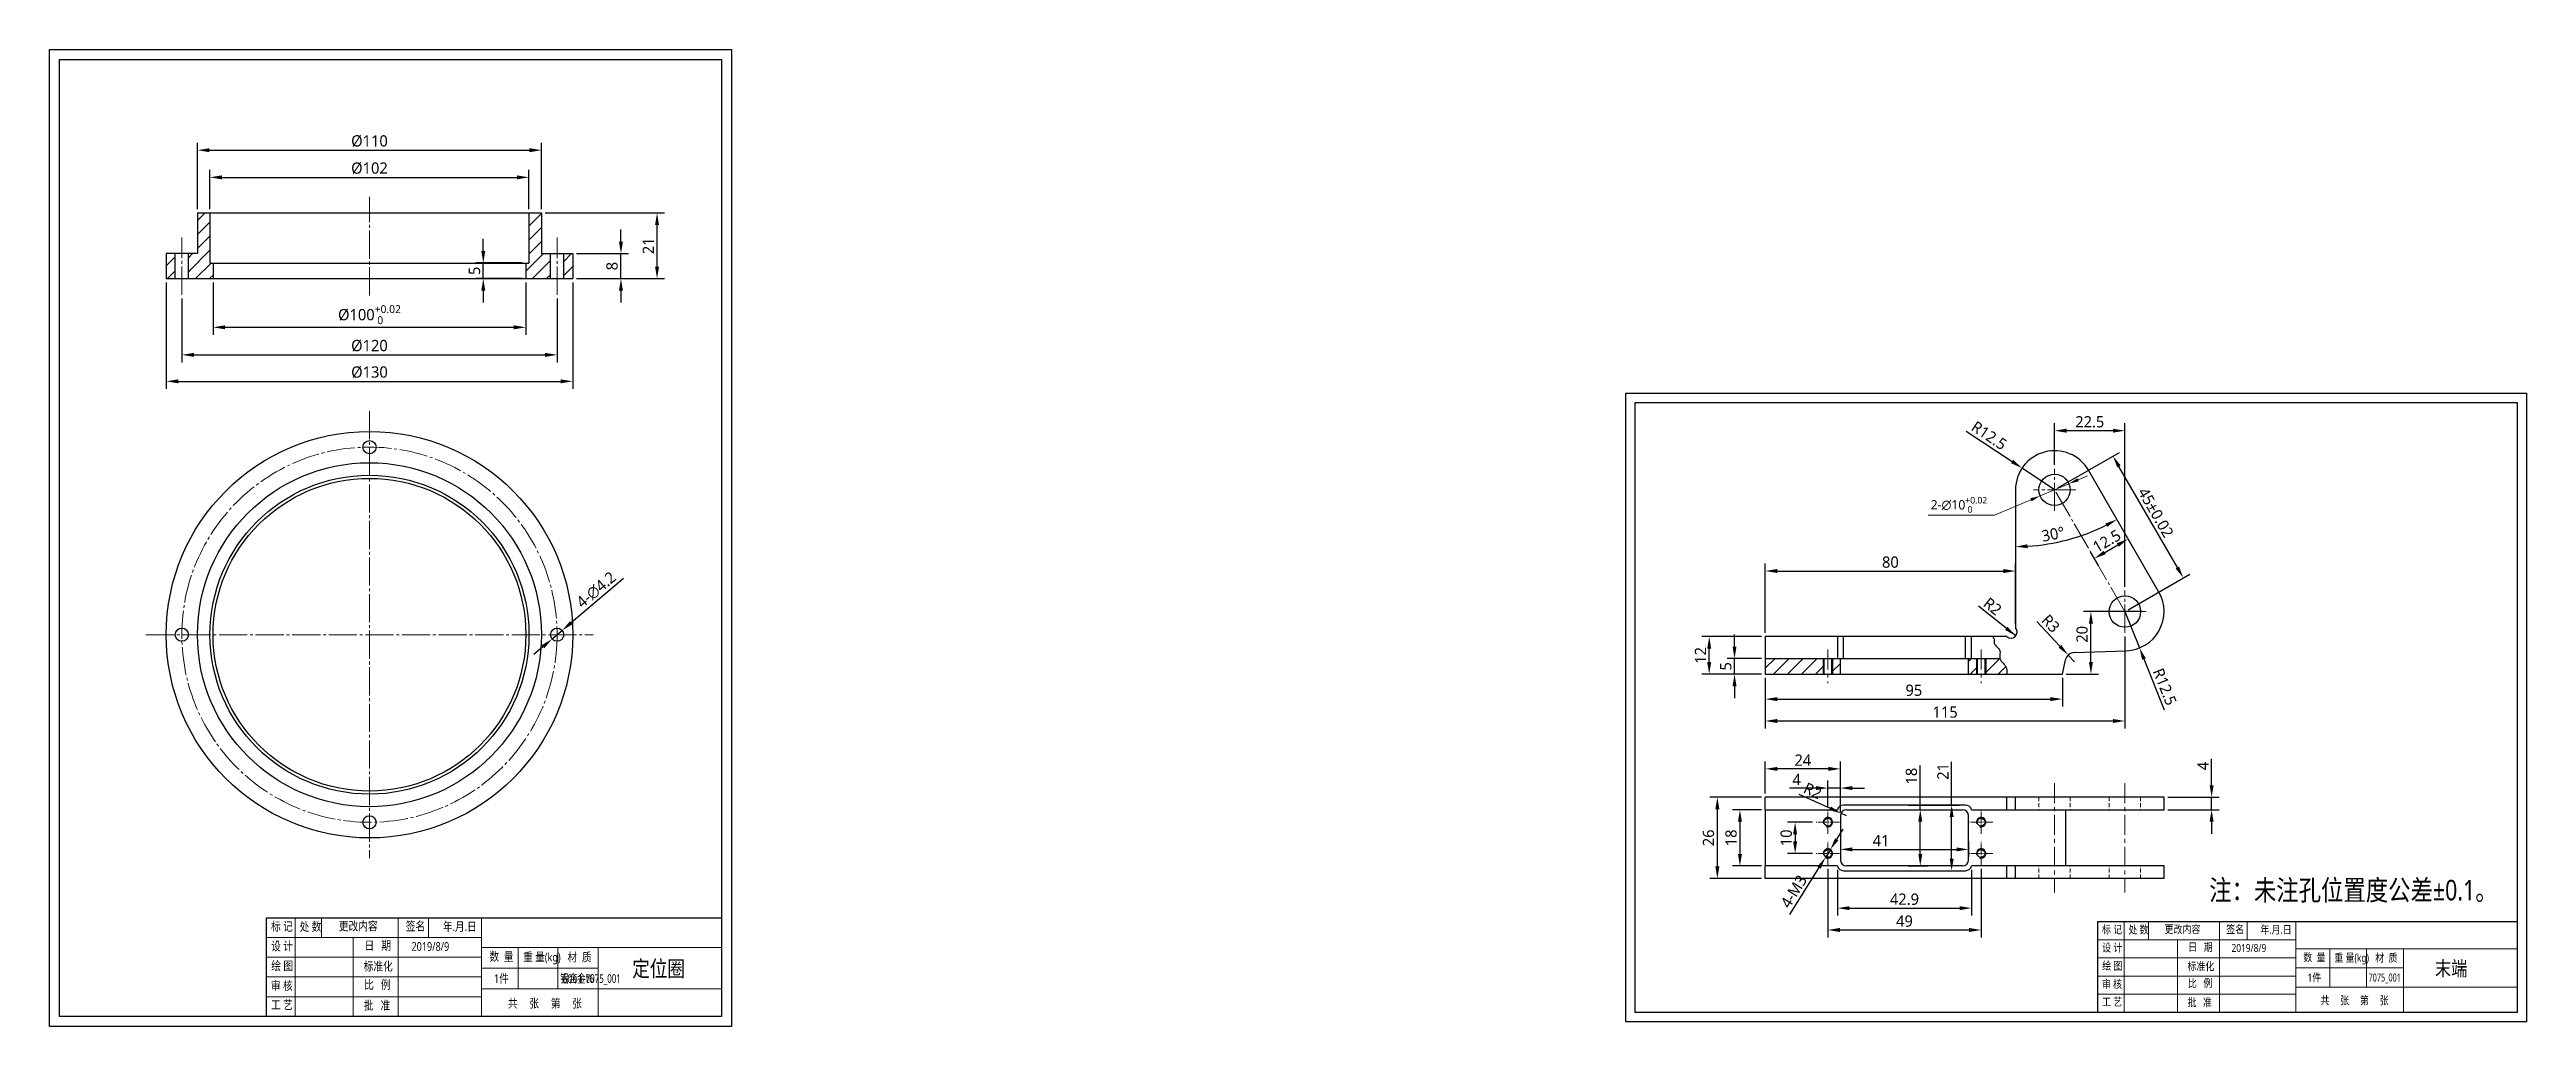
# Model space of a CAD drawing. Header units: millimetres. Extents: x -449 to 2916, y -1257 to 1632.
# Drawn here: x 1785 to 2577, y -1257 to -945 of the extents above; entities that cross this region are included whole.
import ezdxf

# ---------------------------------------------------------------- set-up
doc = ezdxf.new("R2010")
doc.units = ezdxf.units.MM
doc.header["$PDSIZE"] = -1
for name, pattern in [('CENTERX2', [20.32, 12.7, -2.54, 2.54, -2.54]), ('DASHED', [19.05, 12.7, -6.35]), ('EB_DASHDOT', [39, 30, -3, 3, -3])]:
    doc.linetypes.add(name, pattern=pattern)
for name, color, linetype, lineweight in [('1', 5, 'Continuous', 9), ('3中心线层', 1, 'EB_DASHDOT', 0), ('细线层', 252, 'Continuous', 13)]:
    doc.layers.add(name, color=color, linetype=linetype, lineweight=lineweight)
doc.styles.add('wf', font='')
doc.styles.add('黑体', font='', dxfattribs={"width": 0.8})
doc.styles.get('wf').set_extended_font_data('Microsoft YaHei')
doc.styles.get('黑体').set_extended_font_data('Microsoft YaHei')
doc.dimstyles.new('wf1$3', dxfattribs={"dimtxt": 3, "dimasz": 3.2, "dimexe": 2, "dimexo": 1, "dimgap": 0.8, "dimtad": 1, "dimtoh": 1, "dimdec": 1, "dimdsep": 46, "dimtxsty": 'wf', "dimcen": 0, "dimclrd": 6, "dimclre": 6, "dimadec": 0, "dimazin": 0, "dimtm": 1e-09, "dimtfac": 0.7, "dimtdec": 1, "dimtmove": 0, "dimatfit": 3, "dimfxl": 0, "dimtolj": 1, "dimlwd": 13, "dimlwe": 13, "dimarcsym": 0})
doc.dimstyles.new('wf1.2', dxfattribs={"dimscale": 1.2, "dimtxt": 3, "dimasz": 3.2, "dimexe": 2, "dimexo": 1, "dimgap": 0.8, "dimtad": 1, "dimdec": 1, "dimdsep": 46, "dimtxsty": 'wf', "dimcen": 0, "dimclrd": 6, "dimclre": 6, "dimadec": 0, "dimazin": 0, "dimtm": 1e-09, "dimtfac": 0.7, "dimtdec": 1, "dimtmove": 0, "dimatfit": 3, "dimfxl": 0, "dimtolj": 1, "dimarcsym": 0})

msp = doc.modelspace()

# ---------------------------------------------------------------- texts
at = {"linetype": 'ByBlock', "lineweight": 25, "attachment_point": 1, "style": '黑体'}
for s, insert, char_height, width in [('注：未注孔位置度公差%%P0.1。', (2475.974, -1210.422), 6.5555, 107.51211), ('定位圈', (1971.69, -1236.248), 5.1496, 27.67181), ('末端', (2548.164, -1236.372), 4.7458, 25.50234)]:
    msp.add_mtext(s, dxfattribs=dict(at, insert=insert, char_height=char_height, width=width))
at = {"attachment_point": 1, "style": '黑体'}
for s, insert, char_height, width in [('标 记', (1856.178, -1223.94), 2.7727, 73.73857), ('处 数', (1865.323, -1224.005), 2.7727, 73.73857), ('更改内容', (1877.881, -1223.834), 2.7727, 73.73857), ('{\\Q0;签名}', (1899.278, -1223.855), 2.7727, 73.73857), ('{\\Q0;年.月.日}', (1911.123, -1223.99), 2.7727, 73.73857), ('标 记', (2441.707, -1225.029), 2.5553, 67.95747), ('处 数', (2450.135, -1225.089), 2.5553, 67.95747), ('更改内容', (2461.708, -1224.932), 2.5553, 67.95747), ('{\\Q0;签名}', (2481.428, -1224.95), 2.5553, 67.95747), ('{\\Q0;年.月.日}', (2492.344, -1225.075), 2.55532, 67.95747), ('设 计', (1856.221, -1230.233), 2.7727, 73.73857), ('日   期', (1886.072, -1230.042), 2.7727, 73.73857), (' 2019/8/9', (1900.351, -1230.339), 2.7727, 73.73857), ('数  量', (1926.018, -1233.563), 2.7727, 73.73857), ('重 量(kg)', (1936.795, -1233.753), 2.7727, 73.73857), ('材  质', (1950.99, -1233.753), 2.7727, 73.73857), ('设 计', (2441.747, -1230.829), 2.5553, 67.95747), ('日   期', (2469.258, -1230.653), 2.5553, 67.95747), (' 2019/8/9', (2482.417, -1230.927), 2.5553, 67.95747), ('数  量', (2506.072, -1233.898), 2.5553, 67.95747), ('重 量(kg)', (2516.004, -1234.073), 2.5553, 67.95747), ('材  质', (2529.086, -1234.073), 2.5553, 67.95747), ('绘 图', (1856.266, -1236.529), 2.7727, 73.73857), ('审 核', (1856.15, -1242.902), 2.7727, 73.73857), ('{\\Q0;标准化}', (1885.8, -1236.698), 2.7727, 73.73857), ('比   例', (1885.961, -1242.568), 2.7727, 73.73857), ('绘 图', (2441.789, -1236.631), 2.5553, 67.95747), ('审 核', (2441.682, -1242.505), 2.5553, 67.95747), ('{\\Q0;标准化}', (2469.007, -1236.787), 2.5553, 67.95747), ('比   例', (2469.156, -1242.196), 2.5553, 67.95747), ('工 艺', (1856.189, -1249.015), 2.7727, 73.73857), ('批   准', (1885.843, -1249.209), 2.7727, 73.73857), ('共     张     第     张', (1931.947, -1248.537), 2.7727, 73.73857), ('工 艺', (2441.717, -1248.139), 2.5553, 67.95747), ('批   准', (2469.047, -1248.317), 2.5553, 67.95747), ('共     张     第     张', (2511.536, -1247.698), 2.55532, 67.95747)]:
    msp.add_mtext(s, dxfattribs=dict(at, insert=insert, char_height=char_height, width=width))
at = {"linetype": 'ByBlock', "attachment_point": 1, "style": '黑体'}
for s, insert, char_height, width in [('1件', (1927.487, -1240.606), 2.7727, 7.81322), ('6061-t6', (1949.297, -1240.606), 2.7727, 7.81322), ('1件', (2507.426, -1240.389), 2.5553, 7.20067)]:
    msp.add_mtext(s, dxfattribs=dict(at, insert=insert, char_height=char_height, width=width))
at = {"style": '黑体', "width": 0.7}
for tag, p, height in [('铝合金7075_001', (1948.645, -1243.366), 2.773), ('7075_001', (2526.925, -1242.932), 2.555)]:
    msp.add_attdef(tag, p, '', height=height, dxfattribs=at)

# ---------------------------------------------------------------- blocks, each defined once
blk = doc.blocks.new('*D305')
at = {"color": 6, "lineweight": -2}
for p, q in [((1836.67, -995.92), (1836.67, -983.33)), ((1840.51, -985.73), (1934.83, -985.73)), ((1938.67, -995.92), (1938.67, -983.33))]:
    blk.add_line(p, q, dxfattribs=at)
at = {"color": 6}
for points in [[(1840.51, -985.09), (1840.51, -986.37), (1836.67, -985.73)], [(1934.83, -986.37), (1934.83, -985.09), (1938.67, -985.73)]]:
    blk.add_solid(points, dxfattribs=at)
at = {"layer": 'Defpoints', "color": 0}
for p in [(1938.67, -985.73), (1836.67, -997.12), (1938.67, -997.12)]:
    blk.add_point(p, dxfattribs=at)
at = {"color": 0, "insert": (1887.67, -982.84), "char_height": 3.6, "attachment_point": 5, "style": 'wf'}
blk.add_mtext('\\A1;%%C102', dxfattribs=at)
blk = doc.blocks.new('*D306')
at = {"color": 6, "lineweight": -2}
for p, q in [((1837.67, -1019.32), (1837.67, -1036.09)), ((1937.67, -1019.32), (1937.67, -1036.09)), ((1841.51, -1033.69), (1933.83, -1033.69))]:
    blk.add_line(p, q, dxfattribs=at)
at = {"color": 6}
for points in [[(1841.51, -1033.05), (1841.51, -1034.33), (1837.67, -1033.69)], [(1933.83, -1034.33), (1933.83, -1033.05), (1937.67, -1033.69)]]:
    blk.add_solid(points, dxfattribs=at)
at = {"layer": 'Defpoints', "color": 0}
for p in [(1837.67, -1018.12), (1937.67, -1018.12), (1937.67, -1033.69)]:
    blk.add_point(p, dxfattribs=at)
at = {"color": 0, "insert": (1887.67, -1029.64), "char_height": 3.6, "attachment_point": 5, "style": 'wf'}
blk.add_mtext('\\A1;%%C100{\\H0.7x;\\S+0.02^  0;}', dxfattribs=at)
blk = doc.blocks.new('*D307')
at = {"color": 6, "lineweight": -2}
for p, q in [((1822.67, -1019.32), (1822.67, -1053.37)), ((1952.67, -1019.32), (1952.67, -1053.37)), ((1826.51, -1050.97), (1948.83, -1050.97))]:
    blk.add_line(p, q, dxfattribs=at)
at = {"color": 6}
for points in [[(1826.51, -1050.33), (1826.51, -1051.61), (1822.67, -1050.97)], [(1948.83, -1051.61), (1948.83, -1050.33), (1952.67, -1050.97)]]:
    blk.add_solid(points, dxfattribs=at)
at = {"layer": 'Defpoints', "color": 0}
for p in [(1822.67, -1018.12), (1952.67, -1018.12), (1952.67, -1050.97)]:
    blk.add_point(p, dxfattribs=at)
at = {"color": 0, "insert": (1887.67, -1048.07), "char_height": 3.6, "attachment_point": 5, "style": 'wf'}
blk.add_mtext('\\A1;%%C130', dxfattribs=at)
blk = doc.blocks.new('*D308')
at = {"color": 6, "lineweight": -2}
for p, q in [((1832.67, -995.92), (1832.67, -974.64)), ((1836.51, -977.04), (1938.83, -977.04)), ((1942.67, -995.92), (1942.67, -974.64))]:
    blk.add_line(p, q, dxfattribs=at)
at = {"color": 6}
for points in [[(1836.51, -976.4), (1836.51, -977.68), (1832.67, -977.04)], [(1938.83, -977.68), (1938.83, -976.4), (1942.67, -977.04)]]:
    blk.add_solid(points, dxfattribs=at)
at = {"layer": 'Defpoints', "color": 0}
for p in [(1942.67, -977.04), (1832.67, -997.12), (1942.67, -997.12)]:
    blk.add_point(p, dxfattribs=at)
at = {"color": 0, "insert": (1887.67, -974.14), "char_height": 3.6, "attachment_point": 5, "style": 'wf'}
blk.add_mtext('\\A1;%%C110', dxfattribs=at)
blk = doc.blocks.new('*D309')
at = {"color": 6, "lineweight": -2}
for p, q in [((1968.08, -1006.28), (1968.08, -1002.44)), ((1953.87, -1010.12), (1970.48, -1010.12)), ((1968.08, -1018.12), (1968.08, -1010.12)), ((1953.87, -1018.12), (1970.48, -1018.12)), ((1968.08, -1021.96), (1968.08, -1025.8))]:
    blk.add_line(p, q, dxfattribs=at)
at = {"color": 6}
for points in [[(1967.44, -1006.28), (1968.72, -1006.28), (1968.08, -1010.12)], [(1968.72, -1021.96), (1967.44, -1021.96), (1968.08, -1018.12)]]:
    blk.add_solid(points, dxfattribs=at)
at = {"layer": 'Defpoints', "color": 0}
for p in [(1952.67, -1010.12), (1968.08, -1010.12), (1952.67, -1018.12)]:
    blk.add_point(p, dxfattribs=at)
at = {"color": 0, "insert": (1965.26, -1014.12), "char_height": 3.6, "attachment_point": 5, "rotation": 90, "style": 'wf'}
blk.add_mtext('\\A1;8', dxfattribs=at)
blk = doc.blocks.new('*D310')
at = {"color": 6, "lineweight": -2}
for p, q in [((1943.87, -997.12), (1982.03, -997.12)), ((1979.63, -1014.28), (1979.63, -1000.96)), ((1953.87, -1018.12), (1982.03, -1018.12))]:
    blk.add_line(p, q, dxfattribs=at)
at = {"color": 6}
for points in [[(1980.27, -1000.96), (1978.99, -1000.96), (1979.63, -997.12)], [(1978.99, -1014.28), (1980.27, -1014.28), (1979.63, -1018.12)]]:
    blk.add_solid(points, dxfattribs=at)
at = {"layer": 'Defpoints', "color": 0}
for p in [(1942.67, -997.12), (1979.63, -997.12), (1952.67, -1018.12)]:
    blk.add_point(p, dxfattribs=at)
at = {"color": 0, "insert": (1976.83, -1007.62), "char_height": 3.6, "attachment_point": 5, "rotation": 90, "style": 'wf'}
blk.add_mtext('\\A1;21', dxfattribs=at)
blk = doc.blocks.new('*D311')
at = {"color": 6, "lineweight": -2}
for p, q in [((1827.67, -1024.46), (1827.67, -1044.9)), ((1947.67, -1024.46), (1947.67, -1044.9)), ((1831.51, -1042.5), (1943.83, -1042.5))]:
    blk.add_line(p, q, dxfattribs=at)
at = {"color": 6}
for points in [[(1831.51, -1041.86), (1831.51, -1043.14), (1827.67, -1042.5)], [(1943.83, -1043.14), (1943.83, -1041.86), (1947.67, -1042.5)]]:
    blk.add_solid(points, dxfattribs=at)
at = {"layer": 'Defpoints', "color": 0}
for p in [(1827.67, -1023.26), (1947.67, -1023.26), (1947.67, -1042.5)]:
    blk.add_point(p, dxfattribs=at)
at = {"color": 0, "insert": (1887.67, -1039.6), "char_height": 3.6, "attachment_point": 5, "style": 'wf'}
blk.add_mtext('\\A1;%%C120', dxfattribs=at)
blk = doc.blocks.new('*D315')
at = {"color": 6, "lineweight": -2}
for p, q in [((1924.06, -1009.28), (1924.06, -1005.44)), ((1936.47, -1013.12), (1921.66, -1013.12)), ((1924.06, -1018.12), (1924.06, -1013.12)), ((1936.47, -1018.12), (1921.66, -1018.12)), ((1924.06, -1021.96), (1924.06, -1025.8))]:
    blk.add_line(p, q, dxfattribs=at)
at = {"color": 6}
for points in [[(1923.42, -1009.28), (1924.7, -1009.28), (1924.06, -1013.12)], [(1924.7, -1021.96), (1923.42, -1021.96), (1924.06, -1018.12)]]:
    blk.add_solid(points, dxfattribs=at)
at = {"layer": 'Defpoints', "color": 0}
for p in [(1924.06, -1013.12), (1937.67, -1013.12), (1937.67, -1018.12)]:
    blk.add_point(p, dxfattribs=at)
at = {"color": 0, "insert": (1921.26, -1015.62), "char_height": 3.6, "attachment_point": 5, "rotation": 90, "style": 'wf'}
blk.add_mtext('\\A1;5', dxfattribs=at)
blk = doc.blocks.new('*D316')
at = {"color": 6, "lineweight": -2}
for p, q in [((1968.91, -1114), (1952.2, -1128.17)), ((1946.07, -1133.37), (1949.27, -1130.65)), ((1943.14, -1135.85), (1940.21, -1138.33))]:
    blk.add_line(p, q, dxfattribs=at)
at = {"color": 6}
for points in [[(1951.78, -1127.68), (1952.61, -1128.66), (1949.27, -1130.65)], [(1943.55, -1136.34), (1942.72, -1135.36), (1946.07, -1133.37)]]:
    blk.add_solid(points, dxfattribs=at)
at = {"layer": 'Defpoints', "color": 0}
for p in [(1949.27, -1130.65), (1946.07, -1133.37)]:
    blk.add_point(p, dxfattribs=at)
at = {"color": 0, "insert": (1960.18, -1117.67), "char_height": 3.6, "attachment_point": 5, "rotation": 40.29329, "style": 'wf'}
blk.add_mtext('\\A1;4-∅4.2', dxfattribs=at)
blk = doc.blocks.new('*D470')
at = {"color": 6, "lineweight": -2}
for p, q in [((2332.83, -1183.98), (2316.29, -1183.98)), ((2318.69, -1206.14), (2318.69, -1187.82)), ((2332.83, -1209.98), (2316.29, -1209.98))]:
    blk.add_line(p, q, dxfattribs=at)
at = {"color": 6}
for points in [[(2319.33, -1187.82), (2318.05, -1187.82), (2318.69, -1183.98)], [(2318.05, -1206.14), (2319.33, -1206.14), (2318.69, -1209.98)]]:
    blk.add_solid(points, dxfattribs=at)
at = {"layer": 'Defpoints', "color": 0}
for p in [(2318.69, -1183.98), (2334.03, -1183.98), (2334.03, -1209.98)]:
    blk.add_point(p, dxfattribs=at)
at = {"color": 0, "insert": (2315.87, -1196.98), "char_height": 3.6, "attachment_point": 5, "rotation": 90, "style": 'wf'}
blk.add_mtext('\\A1;26', dxfattribs=at)
blk = doc.blocks.new('*D471')
at = {"color": 6, "lineweight": -2}
for p, q in [((2324.19, -1135.79), (2324.19, -1131.95)), ((2332.83, -1139.63), (2321.79, -1139.63)), ((2324.19, -1144.63), (2324.19, -1139.63)), ((2332.83, -1144.63), (2321.79, -1144.63)), ((2324.19, -1148.47), (2324.19, -1152.31))]:
    blk.add_line(p, q, dxfattribs=at)
at = {"color": 6}
for points in [[(2323.55, -1135.79), (2324.83, -1135.79), (2324.19, -1139.63)], [(2324.83, -1148.47), (2323.55, -1148.47), (2324.19, -1144.63)]]:
    blk.add_solid(points, dxfattribs=at)
at = {"layer": 'Defpoints', "color": 0}
for p in [(2324.19, -1139.63), (2334.03, -1139.63), (2334.03, -1144.63)]:
    blk.add_point(p, dxfattribs=at)
at = {"color": 0, "insert": (2321.4, -1142.13), "char_height": 3.6, "attachment_point": 5, "rotation": 90, "style": 'wf'}
blk.add_mtext('\\A1;5', dxfattribs=at)
blk = doc.blocks.new('*D472')
at = {"color": 6, "lineweight": -2}
for p, q in [((2332.83, -1132.63), (2313.69, -1132.63)), ((2316.09, -1140.79), (2316.09, -1136.47)), ((2332.83, -1144.63), (2313.69, -1144.63))]:
    blk.add_line(p, q, dxfattribs=at)
at = {"color": 6}
for points in [[(2316.73, -1136.47), (2315.45, -1136.47), (2316.09, -1132.63)], [(2315.45, -1140.79), (2316.73, -1140.79), (2316.09, -1144.63)]]:
    blk.add_solid(points, dxfattribs=at)
at = {"layer": 'Defpoints', "color": 0}
for p in [(2316.09, -1132.63), (2334.03, -1132.63), (2334.03, -1144.63)]:
    blk.add_point(p, dxfattribs=at)
at = {"color": 0, "insert": (2313.3, -1138.63), "char_height": 3.6, "attachment_point": 5, "rotation": 90, "style": 'wf'}
blk.add_mtext('\\A1;12', dxfattribs=at)
blk = doc.blocks.new('*D473')
at = {"color": 6, "lineweight": -2}
for p, q in [((2334.03, -1131.43), (2334.03, -1109.24)), ((2337.87, -1111.64), (2410.19, -1111.64)), ((2414.03, -1128.6), (2414.03, -1109.24))]:
    blk.add_line(p, q, dxfattribs=at)
at = {"color": 6}
for points in [[(2337.87, -1111), (2337.87, -1112.28), (2334.03, -1111.64)], [(2410.19, -1112.28), (2410.19, -1111), (2414.03, -1111.64)]]:
    blk.add_solid(points, dxfattribs=at)
at = {"layer": 'Defpoints', "color": 0}
for p in [(2414.03, -1111.64), (2334.03, -1132.63), (2414.03, -1129.8)]:
    blk.add_point(p, dxfattribs=at)
at = {"color": 0, "insert": (2374.03, -1108.82), "char_height": 3.6, "attachment_point": 5, "style": 'wf'}
blk.add_mtext('\\A1;80', dxfattribs=at)
blk = doc.blocks.new('*D474')
at = {"color": 6, "lineweight": -2}
for p, q in [((2349.12, -1191.98), (2341.16, -1191.98)), ((2343.56, -1195.82), (2343.56, -1198.14)), ((2349.12, -1201.98), (2341.16, -1201.98))]:
    blk.add_line(p, q, dxfattribs=at)
at = {"color": 6}
for points in [[(2344.2, -1195.82), (2342.92, -1195.82), (2343.56, -1191.98)], [(2342.92, -1198.14), (2344.2, -1198.14), (2343.56, -1201.98)]]:
    blk.add_solid(points, dxfattribs=at)
at = {"layer": 'Defpoints', "color": 0}
for p in [(2350.32, -1191.98), (2343.56, -1201.98), (2350.32, -1201.98)]:
    blk.add_point(p, dxfattribs=at)
at = {"color": 0, "insert": (2340.73, -1196.98), "char_height": 3.6, "attachment_point": 5, "rotation": 90, "style": 'wf'}
blk.add_mtext('\\A1;10', dxfattribs=at)
blk = doc.blocks.new('*D475')
at = {"color": 6, "lineweight": -2}
for p, q in [((2354.03, -1206.9), (2354.03, -1228.85)), ((2403.03, -1206.9), (2403.03, -1228.85)), ((2357.87, -1226.45), (2399.19, -1226.45))]:
    blk.add_line(p, q, dxfattribs=at)
at = {"color": 6}
for points in [[(2357.87, -1225.81), (2357.87, -1227.09), (2354.03, -1226.45)], [(2399.19, -1227.09), (2399.19, -1225.81), (2403.03, -1226.45)]]:
    blk.add_solid(points, dxfattribs=at)
at = {"layer": 'Defpoints', "color": 0}
for p in [(2354.03, -1205.7), (2403.03, -1205.7), (2403.03, -1226.45)]:
    blk.add_point(p, dxfattribs=at)
at = {"color": 0, "insert": (2378.53, -1223.63), "char_height": 3.6, "attachment_point": 5, "style": 'wf'}
blk.add_mtext('\\A1;49', dxfattribs=at)
blk = doc.blocks.new('*D476')
at = {"color": 6, "lineweight": -2}
for p, q in [((2358.03, -1198.18), (2358.03, -1203.08)), ((2361.87, -1200.68), (2395.19, -1200.68)), ((2399.03, -1198.18), (2399.03, -1203.08))]:
    blk.add_line(p, q, dxfattribs=at)
at = {"color": 6}
for points in [[(2361.87, -1200.04), (2361.87, -1201.32), (2358.03, -1200.68)], [(2395.19, -1201.32), (2395.19, -1200.04), (2399.03, -1200.68)]]:
    blk.add_solid(points, dxfattribs=at)
at = {"layer": 'Defpoints', "color": 0}
for p in [(2358.03, -1196.98), (2399.03, -1196.98), (2399.03, -1200.68)]:
    blk.add_point(p, dxfattribs=at)
at = {"color": 0, "insert": (2371.02, -1197.88), "char_height": 3.6, "attachment_point": 5, "style": 'wf'}
blk.add_mtext('\\A1;41', dxfattribs=at)
blk = doc.blocks.new('*D477')
at = {"color": 6, "lineweight": -2}
for p, q in [((2383.59, -1187.98), (2383.59, -1173.84)), ((2379.73, -1187.98), (2385.99, -1187.98)), ((2383.59, -1202.14), (2383.59, -1191.82)), ((2379.73, -1205.98), (2385.99, -1205.98))]:
    blk.add_line(p, q, dxfattribs=at)
at = {"color": 6}
for points in [[(2384.23, -1191.82), (2382.95, -1191.82), (2383.59, -1187.98)], [(2382.95, -1202.14), (2384.23, -1202.14), (2383.59, -1205.98)]]:
    blk.add_solid(points, dxfattribs=at)
at = {"layer": 'Defpoints', "color": 0}
for p in [(2378.53, -1187.98), (2383.59, -1187.98), (2378.53, -1205.98)]:
    blk.add_point(p, dxfattribs=at)
at = {"color": 0, "insert": (2380.76, -1177.23), "char_height": 3.6, "attachment_point": 5, "rotation": 90, "style": 'wf'}
blk.add_mtext('\\A1;18', dxfattribs=at)
blk = doc.blocks.new('*D478')
at = {"color": 6, "lineweight": -2}
for p, q in [((2393.62, -1186.48), (2393.62, -1172.63)), ((2379.73, -1186.48), (2396.02, -1186.48)), ((2393.62, -1203.64), (2393.62, -1190.32)), ((2379.73, -1207.48), (2396.02, -1207.48))]:
    blk.add_line(p, q, dxfattribs=at)
at = {"color": 6}
for points in [[(2394.26, -1190.32), (2392.98, -1190.32), (2393.62, -1186.48)], [(2392.98, -1203.64), (2394.26, -1203.64), (2393.62, -1207.48)]]:
    blk.add_solid(points, dxfattribs=at)
at = {"layer": 'Defpoints', "color": 0}
for p in [(2378.53, -1186.48), (2393.62, -1186.48), (2378.53, -1207.48)]:
    blk.add_point(p, dxfattribs=at)
at = {"color": 0, "insert": (2390.82, -1175.73), "char_height": 3.6, "attachment_point": 5, "rotation": 90, "style": 'wf'}
blk.add_mtext('\\A1;21', dxfattribs=at)
blk = doc.blocks.new('*D479')
at = {"color": 6, "lineweight": -2}
for p, q in [((2357.1, -1207.18), (2357.1, -1221.86)), ((2399.97, -1207.18), (2399.97, -1221.86)), ((2360.94, -1219.46), (2396.13, -1219.46))]:
    blk.add_line(p, q, dxfattribs=at)
at = {"color": 6}
for points in [[(2360.94, -1218.82), (2360.94, -1220.1), (2357.1, -1219.46)], [(2396.13, -1220.1), (2396.13, -1218.82), (2399.97, -1219.46)]]:
    blk.add_solid(points, dxfattribs=at)
at = {"layer": 'Defpoints', "color": 0}
for p in [(2357.1, -1205.98), (2399.97, -1205.98), (2399.97, -1219.46)]:
    blk.add_point(p, dxfattribs=at)
at = {"color": 0, "insert": (2378.53, -1216.63), "char_height": 3.6, "attachment_point": 5, "style": 'wf'}
blk.add_mtext('\\A1;42.9', dxfattribs=at)
blk = doc.blocks.new('*D480')
at = {"color": 6, "lineweight": -2}
for p, q in [((2332.83, -1187.98), (2323.51, -1187.98)), ((2325.91, -1191.82), (2325.91, -1202.14)), ((2332.83, -1205.98), (2323.51, -1205.98))]:
    blk.add_line(p, q, dxfattribs=at)
at = {"color": 6}
for points in [[(2326.55, -1191.82), (2325.27, -1191.82), (2325.91, -1187.98)], [(2325.27, -1202.14), (2326.55, -1202.14), (2325.91, -1205.98)]]:
    blk.add_solid(points, dxfattribs=at)
at = {"layer": 'Defpoints', "color": 0}
for p in [(2334.03, -1187.98), (2325.91, -1205.98), (2334.03, -1205.98)]:
    blk.add_point(p, dxfattribs=at)
at = {"color": 0, "insert": (2323.09, -1196.98), "char_height": 3.6, "attachment_point": 5, "rotation": 90, "style": 'wf'}
blk.add_mtext('\\A1;18', dxfattribs=at)
blk = doc.blocks.new('*D481')
at = {"color": 6, "lineweight": -2}
for p, q in [((2449.03, -1132.58), (2449.03, -1162)), ((2334.03, -1145.83), (2334.03, -1162)), ((2337.87, -1159.6), (2445.19, -1159.6))]:
    blk.add_line(p, q, dxfattribs=at)
at = {"color": 6}
for points in [[(2337.87, -1158.96), (2337.87, -1160.24), (2334.03, -1159.6)], [(2445.19, -1160.24), (2445.19, -1158.96), (2449.03, -1159.6)]]:
    blk.add_solid(points, dxfattribs=at)
at = {"layer": 'Defpoints', "color": 0}
for p in [(2449.03, -1131.38), (2334.03, -1144.63), (2449.03, -1159.6)]:
    blk.add_point(p, dxfattribs=at)
at = {"color": 0, "insert": (2391.53, -1156.77), "char_height": 3.6, "attachment_point": 5, "style": 'wf'}
blk.add_mtext('\\A1;115', dxfattribs=at)
blk = doc.blocks.new('*D482')
at = {"color": 6, "lineweight": -2}
for p, q in [((2454.59, -1124.63), (2435.75, -1124.63)), ((2438.15, -1140.79), (2438.15, -1128.47)), ((2430.23, -1144.63), (2440.55, -1144.63))]:
    blk.add_line(p, q, dxfattribs=at)
at = {"color": 6}
for points in [[(2438.79, -1128.47), (2437.51, -1128.47), (2438.15, -1124.63)], [(2437.51, -1140.79), (2438.79, -1140.79), (2438.15, -1144.63)]]:
    blk.add_solid(points, dxfattribs=at)
at = {"layer": 'Defpoints', "color": 0}
for p in [(2438.15, -1124.63), (2455.79, -1124.63), (2429.03, -1144.63)]:
    blk.add_point(p, dxfattribs=at)
at = {"color": 0, "insert": (2435.33, -1131.89), "char_height": 3.6, "attachment_point": 5, "rotation": 90, "style": 'wf'}
blk.add_mtext('\\A1;20', dxfattribs=at)
blk = doc.blocks.new('*D483')
at = {"color": 6, "lineweight": -2}
for p, q in [((2427.57, -1085.06), (2447.28, -1073.68)), ((2465.79, -1110.52), (2447.13, -1078.2)), ((2450.07, -1124.03), (2469.78, -1112.65))]:
    blk.add_line(p, q, dxfattribs=at)
at = {"color": 6}
for points in [[(2447.68, -1077.88), (2446.57, -1078.52), (2445.21, -1074.88)], [(2465.23, -1110.84), (2466.34, -1110.2), (2467.71, -1113.85)]]:
    blk.add_solid(points, dxfattribs=at)
at = {"layer": 'Defpoints', "color": 0}
for p in [(2445.21, -1074.88), (2426.53, -1085.66), (2449.03, -1124.63)]:
    blk.add_point(p, dxfattribs=at)
at = {"color": 0, "insert": (2458.9, -1092.95), "char_height": 3.6, "attachment_point": 5, "rotation": 300, "style": 'wf'}
blk.add_mtext('\\A1;45%%P0.02', dxfattribs=at)
blk = doc.blocks.new('*D484')
at = {"color": 6, "lineweight": -2}
for p, q in [((2451.37, -1103.67), (2448.85, -1099.3)), ((2440.54, -1109.92), (2438.02, -1105.55)), ((2442.55, -1105.71), (2446.72, -1103.3))]:
    blk.add_line(p, q, dxfattribs=at)
at = {"color": 6}
for points in [[(2442.23, -1105.16), (2442.87, -1106.27), (2439.22, -1107.63)], [(2447.04, -1103.86), (2446.4, -1102.75), (2450.05, -1101.38)]]:
    blk.add_solid(points, dxfattribs=at)
at = {"layer": 'Defpoints', "color": 0}
for p in [(2450.05, -1101.38), (2451.97, -1104.7), (2441.14, -1110.95)]:
    blk.add_point(p, dxfattribs=at)
at = {"color": 0, "insert": (2443.22, -1102.06), "char_height": 3.6, "attachment_point": 5, "rotation": 30, "style": 'wf'}
blk.add_mtext('\\A1;12.5', dxfattribs=at)
blk = doc.blocks.new('*D485')
at = {"color": 6, "lineweight": -2}
blk.add_arc((2414.03, -1039), 64.83, 273.39402, 296.60598, dxfattribs=at)
at = {"color": 6}
for points in [[(2443.37, -1097.54), (2442.77, -1096.41), (2446.45, -1095.15)], [(2417.85, -1103.09), (2417.89, -1104.36), (2414.03, -1103.84)]]:
    blk.add_solid(points, dxfattribs=at)
at = {"layer": 'Defpoints', "color": 0}
for p in [(2437.36, -1079.41), (2414.03, -1085.66), (2436.21, -1099.93), (2459.86, -1118.38), (2414.03, -1129.8)]:
    blk.add_point(p, dxfattribs=at)
at = {"color": 0, "insert": (2426.06, -1099.84), "char_height": 3.6, "attachment_point": 5, "rotation": 11.18399, "style": 'wf'}
blk.add_mtext('\\A1;30%%d', dxfattribs=at)
blk = doc.blocks.new('*D486')
at = {"color": 6, "lineweight": -2}
for p, q in [((2398.29, -1066.87), (2412.93, -1076.6)), ((2426.53, -1085.66), (2416.13, -1078.73))]:
    blk.add_line(p, q, dxfattribs=at)
at = {"color": 6}
blk.add_solid([(2412.58, -1077.14), (2413.29, -1076.07), (2416.13, -1078.73)], dxfattribs=at)
at = {"layer": 'Defpoints', "color": 0}
for p in [(2416.13, -1078.73), (2426.53, -1085.66)]:
    blk.add_point(p, dxfattribs=at)
at = {"color": 0, "insert": (2405.58, -1068.31), "char_height": 3.6, "attachment_point": 5, "rotation": 326.36176, "style": 'wf'}
blk.add_mtext('\\A1;R12.5', dxfattribs=at)
blk = doc.blocks.new('*D489')
at = {"color": 6, "lineweight": -2}
for p, q in [((2356.86, -1197.45), (2358.89, -1194.19)), ((2354.83, -1200.71), (2353.24, -1203.25)), ((2341.87, -1221.5), (2351.21, -1206.51))]:
    blk.add_line(p, q, dxfattribs=at)
blk.add_arc((2354.03, -1201.98), 1.5, 238.07395, 255, dxfattribs=at)
at = {"color": 6}
for points in [[(2351.75, -1206.85), (2350.67, -1206.17), (2353.24, -1203.25)], [(2356.32, -1197.11), (2357.4, -1197.79), (2354.83, -1200.71)]]:
    blk.add_solid(points, dxfattribs=at)
at = {"layer": 'Defpoints', "color": 0}
for p in [(2353.24, -1203.25), (2354.83, -1200.71)]:
    blk.add_point(p, dxfattribs=at)
at = {"color": 0, "insert": (2343.13, -1214.14), "char_height": 3.6, "attachment_point": 5, "rotation": 58.07395, "style": 'wf'}
blk.add_mtext('\\A1;4-M3', dxfattribs=at)
blk = doc.blocks.new('*D490')
at = {"color": 6, "lineweight": -2}
for p, q in [((2449.03, -1124.63), (2453.7, -1136.23)), ((2461.68, -1156.1), (2455.13, -1139.79))]:
    blk.add_line(p, q, dxfattribs=at)
at = {"color": 6}
blk.add_solid([(2455.72, -1139.55), (2454.53, -1140.03), (2453.7, -1136.23)], dxfattribs=at)
at = {"layer": 'Defpoints', "color": 0}
for p in [(2449.03, -1124.63), (2453.7, -1136.23)]:
    blk.add_point(p, dxfattribs=at)
at = {"color": 0, "insert": (2461.75, -1148.67), "char_height": 3.6, "attachment_point": 5, "rotation": 291.89123, "style": 'wf'}
blk.add_mtext('\\A1;R12.5', dxfattribs=at)
blk = doc.blocks.new('*D491')
at = {"color": 6, "lineweight": -2}
for p, q in [((2426.53, -1077.7), (2426.53, -1064.36)), ((2445.19, -1066.76), (2430.37, -1066.76)), ((2449.03, -1116.67), (2449.03, -1064.36))]:
    blk.add_line(p, q, dxfattribs=at)
at = {"color": 6}
for points in [[(2430.37, -1066.12), (2430.37, -1067.4), (2426.53, -1066.76)], [(2445.19, -1067.4), (2445.19, -1066.12), (2449.03, -1066.76)]]:
    blk.add_solid(points, dxfattribs=at)
at = {"layer": 'Defpoints', "color": 0}
for p in [(2426.53, -1066.76), (2426.53, -1078.9), (2449.03, -1117.87)]:
    blk.add_point(p, dxfattribs=at)
at = {"color": 0, "insert": (2437.78, -1063.94), "char_height": 3.6, "attachment_point": 5, "style": 'wf'}
blk.add_mtext('\\A1;22.5', dxfattribs=at)
blk = doc.blocks.new('*D492')
at = {"color": 6, "lineweight": -2}
blk.add_line((2414.1, -1132.37), (2402.2, -1122.93), dxfattribs=at)
at = {"color": 6}
blk.add_solid([(2410.7, -1130.48), (2411.49, -1129.48), (2414.1, -1132.37)], dxfattribs=at)
at = {"layer": 'Defpoints', "color": 0}
for p in [(2412.53, -1131.13), (2414.1, -1132.37)]:
    blk.add_point(p, dxfattribs=at)
at = {"color": 0, "insert": (2406.71, -1122.95), "char_height": 3.6, "attachment_point": 5, "rotation": 321.58814, "style": 'wf'}
blk.add_mtext('\\A1;R2', dxfattribs=at)
blk = doc.blocks.new('*D493')
at = {"color": 6, "lineweight": -2}
for p, q in [((2420.84, -1127.8), (2428.26, -1135.71)), ((2432.94, -1140.7), (2430.88, -1138.51))]:
    blk.add_line(p, q, dxfattribs=at)
at = {"color": 6}
blk.add_solid([(2427.79, -1136.15), (2428.72, -1135.27), (2430.88, -1138.51)], dxfattribs=at)
at = {"layer": 'Defpoints', "color": 0}
for p in [(2430.88, -1138.51), (2432.94, -1140.7)]:
    blk.add_point(p, dxfattribs=at)
at = {"color": 0, "insert": (2425.29, -1128.43), "char_height": 3.6, "attachment_point": 5, "rotation": 313.16092, "style": 'wf'}
blk.add_mtext('\\A1;R3', dxfattribs=at)
blk = doc.blocks.new('*D494')
at = {"color": 6, "lineweight": -2}
for p, q in [((2476.75, -1180.14), (2476.75, -1171.72)), ((2462.73, -1183.98), (2479.15, -1183.98)), ((2462.73, -1187.98), (2479.15, -1187.98)), ((2476.75, -1187.98), (2476.75, -1183.98)), ((2476.75, -1191.82), (2476.75, -1195.66))]:
    blk.add_line(p, q, dxfattribs=at)
at = {"color": 6}
for points in [[(2476.11, -1180.14), (2477.39, -1180.14), (2476.75, -1183.98)], [(2477.39, -1191.82), (2476.11, -1191.82), (2476.75, -1187.98)]]:
    blk.add_solid(points, dxfattribs=at)
at = {"layer": 'Defpoints', "color": 0}
for p in [(2461.53, -1183.98), (2461.53, -1187.98), (2476.75, -1183.98)]:
    blk.add_point(p, dxfattribs=at)
at = {"color": 0, "insert": (2473.99, -1174.01), "char_height": 3.6, "attachment_point": 5, "rotation": 90, "style": 'wf'}
blk.add_mtext('\\A1;4', dxfattribs=at)
blk = doc.blocks.new('*D495')
at = {"color": 6, "lineweight": -2}
for p, q in [((2334.03, -1145.83), (2334.03, -1155.01)), ((2429.03, -1145.83), (2429.03, -1155.01)), ((2337.87, -1152.61), (2425.19, -1152.61))]:
    blk.add_line(p, q, dxfattribs=at)
at = {"color": 6}
for points in [[(2337.87, -1151.97), (2337.87, -1153.25), (2334.03, -1152.61)], [(2425.19, -1153.25), (2425.19, -1151.97), (2429.03, -1152.61)]]:
    blk.add_solid(points, dxfattribs=at)
at = {"layer": 'Defpoints', "color": 0}
for p in [(2334.03, -1144.63), (2429.03, -1144.63), (2429.03, -1152.61)]:
    blk.add_point(p, dxfattribs=at)
at = {"color": 0, "insert": (2381.53, -1149.79), "char_height": 3.6, "attachment_point": 5, "style": 'wf'}
blk.add_mtext('\\A1;95', dxfattribs=at)
blk = doc.blocks.new('*D496')
at = {"color": 6, "lineweight": -2}
for p, q in [((2334.03, -1182.78), (2334.03, -1172.52)), ((2354.19, -1174.92), (2337.87, -1174.92)), ((2358.03, -1188.78), (2358.03, -1172.52))]:
    blk.add_line(p, q, dxfattribs=at)
at = {"color": 6}
for points in [[(2337.87, -1174.28), (2337.87, -1175.56), (2334.03, -1174.92)], [(2354.19, -1175.56), (2354.19, -1174.28), (2358.03, -1174.92)]]:
    blk.add_solid(points, dxfattribs=at)
at = {"layer": 'Defpoints', "color": 0}
for p in [(2334.03, -1174.92), (2334.03, -1183.98), (2358.03, -1189.98)]:
    blk.add_point(p, dxfattribs=at)
at = {"color": 0, "insert": (2346.03, -1172.13), "char_height": 3.6, "attachment_point": 5, "style": 'wf'}
blk.add_mtext('\\A1;24', dxfattribs=at)
blk = doc.blocks.new('*D497')
at = {"color": 6, "lineweight": -2}
for p, q in [((2344.79, -1182.96), (2354.73, -1187.54)), ((2360.03, -1189.98), (2358.22, -1189.14))]:
    blk.add_line(p, q, dxfattribs=at)
at = {"color": 6}
blk.add_solid([(2354.46, -1188.12), (2355, -1186.95), (2358.22, -1189.14)], dxfattribs=at)
at = {"layer": 'Defpoints', "color": 0}
for p in [(2358.22, -1189.14), (2360.03, -1189.98)]:
    blk.add_point(p, dxfattribs=at)
at = {"color": 0, "insert": (2349.19, -1181.91), "char_height": 3.6, "attachment_point": 5, "rotation": 335.26023, "style": 'wf'}
blk.add_mtext('\\A1;R2', dxfattribs=at)
blk = doc.blocks.new('*D498')
at = {"color": 6, "lineweight": -2}
for p, q in [((2354.03, -1187.06), (2354.03, -1178.66)), ((2358.03, -1188.78), (2358.03, -1178.66)), ((2350.19, -1181.06), (2341.77, -1181.06)), ((2358.03, -1181.06), (2354.03, -1181.06)), ((2361.87, -1181.06), (2365.71, -1181.06))]:
    blk.add_line(p, q, dxfattribs=at)
at = {"color": 6}
for points in [[(2350.19, -1181.7), (2350.19, -1180.42), (2354.03, -1181.06)], [(2361.87, -1180.42), (2361.87, -1181.7), (2358.03, -1181.06)]]:
    blk.add_solid(points, dxfattribs=at)
at = {"layer": 'Defpoints', "color": 0}
for p in [(2354.03, -1181.06), (2354.03, -1188.26), (2358.03, -1189.98)]:
    blk.add_point(p, dxfattribs=at)
at = {"color": 0, "insert": (2344.06, -1178.3), "char_height": 3.6, "attachment_point": 5, "style": 'wf'}
blk.add_mtext('\\A1;4', dxfattribs=at)
blk = doc.blocks.new('*D499')
at = {"color": 6, "lineweight": 13}
for p, q in [((2431.14, -1083.7), (2421.93, -1087.61)), ((2434.08, -1082.45), (2437.03, -1081.19)), ((2418.99, -1088.87), (2407.34, -1093.82)), ((2386.13, -1093.82), (2407.34, -1093.82))]:
    blk.add_line(p, q, dxfattribs=at)
at = {"color": 6}
for points in [[(2433.87, -1081.95), (2434.29, -1082.94), (2431.14, -1083.7)], [(2419.2, -1089.36), (2418.78, -1088.37), (2421.93, -1087.61)]]:
    blk.add_solid(points, dxfattribs=at)
at = {"layer": 'Defpoints', "color": 0}
for p in [(2431.14, -1083.7), (2421.93, -1087.61)]:
    blk.add_point(p, dxfattribs=at)
at = {"color": 0, "insert": (2395.94, -1090.46), "char_height": 3, "attachment_point": 5, "style": 'wf'}
blk.add_mtext('\\A1;2-∅10{\\H0.7x;\\S+0.02^  0;}', dxfattribs=at)

# ---------------------------------------------------------------- dimensions: what is measured, and where the dimension line sits
for base, p1, p2, text, picture, middle in [((1942.668, -977.04), (1832.668, -997.124), (1942.668, -997.124), '%%C<>', '*D308', (1887.668, -974.144)), ((1938.668, -985.733), (1836.668, -997.124), (1938.668, -997.124), '%%C<>', '*D305', (1887.668, -982.837)), ((1952.668, -1050.968), (1822.668, -1018.124), (1952.668, -1018.124), '%%C<>', '*D307', (1887.668, -1048.072)), ((1937.668, -1033.686), (1837.668, -1018.124), (1937.668, -1018.124), '%%C<>{\\H0.7x;\\S+0.02^  0;}', '*D306', (1887.668, -1029.636)), ((1947.668, -1042.498), (1827.668, -1023.256), (1947.668, -1023.256), '%%C<>', '*D311', (1887.668, -1039.602))]:
    dim = msp.add_linear_dim(base=base, p1=p1, p2=p2, text=text, dimstyle='wf1.2', override={"dimfxl": 1.25})
    dim.commit()
    dim.dimension.update_dxf_attribs({"geometry": picture, "text_midpoint": middle})
for base, p1, p2, picture, middle in [((1979.626, -997.124), (1952.668, -1018.124), (1942.668, -997.124), '*D310', (1976.827, -1007.624)), ((1924.056, -1013.124), (1937.668, -1018.124), (1937.668, -1013.124), '*D315', (1921.265, -1015.624)), ((1968.078, -1010.124), (1952.668, -1018.124), (1952.668, -1010.124), '*D309', (1965.259, -1014.124))]:
    dim = msp.add_linear_dim(base=base, p1=p1, p2=p2, angle=90, dimstyle='wf1.2', override={"dimfxl": 1.25})
    dim.commit()
    dim.dimension.update_dxf_attribs({"geometry": picture, "text_midpoint": middle})
for center, mpoint, picture, middle in [((2426.535, -1085.655), (2416.128, -1078.731), '*D486', (2405.582, -1068.314)), ((2432.937, -1140.698), (2430.885, -1138.51), '*D493', (2425.294, -1128.425)), ((2449.035, -1124.626), (2453.695, -1136.225), '*D490', (2461.747, -1148.671)), ((2360.035, -1189.98), (2358.218, -1189.143), '*D497', (2349.186, -1181.909))]:
    dim = msp.add_radius_dim(center=center, mpoint=mpoint, dimstyle='wf1.2')
    dim.commit()
    dim.dimension.update_dxf_attribs({"geometry": picture, "text_midpoint": middle})
for base, p1, p2, picture, middle in [((2426.535, -1066.762), (2449.035, -1117.875), (2426.535, -1078.904), '*D491', (2437.785, -1063.941)), ((2414.035, -1111.641), (2334.035, -1132.626), (2414.035, -1129.803), '*D473', (2374.035, -1108.821)), ((2449.035, -1159.604), (2334.035, -1144.626), (2449.035, -1131.378), '*D481', (2391.535, -1156.773)), ((2429.035, -1152.614), (2334.035, -1144.626), (2429.035, -1144.626), '*D495', (2381.535, -1149.793)), ((2334.035, -1174.922), (2358.035, -1189.98), (2334.035, -1183.98), '*D496', (2346.035, -1172.132)), ((2354.035, -1181.058), (2358.035, -1189.98), (2354.035, -1188.26), '*D498', (2344.064, -1178.298)), ((2403.035, -1226.451), (2354.035, -1205.7), (2403.035, -1205.7), '*D475', (2378.535, -1223.631)), ((2399.971, -1219.455), (2357.098, -1205.98), (2399.971, -1205.98), '*D479', (2378.535, -1216.635))]:
    dim = msp.add_linear_dim(base=base, p1=p1, p2=p2, dimstyle='wf1.2')
    dim.commit()
    dim.dimension.update_dxf_attribs({"geometry": picture, "text_midpoint": middle})
dim = msp.add_aligned_dim(p1=(2449.035, -1124.626), p2=(2426.535, -1085.655), distance=-21.56, text='<>%%P0.02', dimstyle='wf1.2')
dim.commit()
dim.dimension.update_dxf_attribs({"geometry": '*D483', "text_midpoint": (2458.9, -1092.95)})
dim = msp.add_diameter_dim_2p(p1=(2431.136, -1083.698), p2=(2421.934, -1087.613), text='2-<>{\\H0.7x;\\S+0.02^  0;}', dimstyle='wf1$3')
dim.commit()
dim.dimension.update_dxf_attribs({"geometry": '*D499', "text_midpoint": (2395.938, -1093.822), "dimtype": 163})
dim = msp.add_angular_dim_2l(base=(2436.209, -1099.929), line1=((2459.86, -1118.376), (2437.36, -1079.405)), line2=((2414.035, -1085.655), (2414.035, -1129.803)), dimstyle='wf1.2')
dim.commit()
dim.dimension.update_dxf_attribs({"geometry": '*D485', "text_midpoint": (2426.61, -1102.607), "dimtype": 162})
dim = msp.add_aligned_dim(p1=(2441.141, -1110.954), p2=(2451.967, -1104.704), distance=3.836, dimstyle='wf1.2')
dim.commit()
dim.dimension.update_dxf_attribs({"geometry": '*D484', "text_midpoint": (2443.221, -1102.056)})
dim = msp.add_diameter_dim_2p(p1=(1946.066, -1133.367), p2=(1949.27, -1130.651), text='4-<>', dimstyle='wf1.2', override={"dimfxl": 1.25})
dim.commit()
dim.dimension.update_dxf_attribs({"geometry": '*D316', "text_midpoint": (1960.175, -1117.667)})
dim = msp.add_radius_dim(center=(2412.535, -1131.126), mpoint=(2414.102, -1132.369), dimstyle='wf1.2')
dim.commit()
dim.dimension.update_dxf_attribs({"geometry": '*D492', "text_midpoint": (2404.981, -1125.137), "dimtype": 164})
for base, p1, p2, picture, middle in [((2438.149, -1124.626), (2429.035, -1144.626), (2455.786, -1124.626), '*D482', (2438.149, -1131.892)), ((2383.593, -1187.98), (2378.535, -1205.98), (2378.535, -1187.98), '*D477', (2383.593, -1177.23)), ((2393.617, -1186.48), (2378.535, -1207.48), (2378.535, -1186.48), '*D478', (2393.617, -1175.73))]:
    dim = msp.add_linear_dim(base=base, p1=p1, p2=p2, angle=90, dimstyle='wf1.2')
    dim.commit()
    dim.dimension.update_dxf_attribs({"geometry": picture, "text_midpoint": middle, "dimtype": 160})
for base, p1, p2, picture, middle in [((2316.095, -1132.626), (2334.035, -1144.626), (2334.035, -1132.626), '*D472', (2313.295, -1138.626)), ((2324.193, -1139.626), (2334.035, -1144.626), (2334.035, -1139.626), '*D471', (2321.402, -1142.126)), ((2476.75, -1183.98), (2461.535, -1187.98), (2461.535, -1183.98), '*D494', (2473.99, -1174.01)), ((2318.689, -1183.98), (2334.035, -1209.98), (2334.035, -1183.98), '*D470', (2315.869, -1196.98)), ((2325.914, -1205.98), (2334.035, -1187.98), (2334.035, -1205.98), '*D480', (2323.085, -1196.98)), ((2343.556, -1201.98), (2350.315, -1191.98), (2350.315, -1201.98), '*D474', (2340.726, -1196.98))]:
    dim = msp.add_linear_dim(base=base, p1=p1, p2=p2, angle=90, dimstyle='wf1.2')
    dim.commit()
    dim.dimension.update_dxf_attribs({"geometry": picture, "text_midpoint": middle})
dim = msp.add_diameter_dim_2p(p1=(2354.828, -1200.707), p2=(2353.242, -1203.253), text='4-M3', dimstyle='wf1.2')
dim.commit()
dim.dimension.update_dxf_attribs({"geometry": '*D489', "text_midpoint": (2343.132, -1214.144)})
dim = msp.add_linear_dim(base=(2399.035, -1200.677), p1=(2358.035, -1196.98), p2=(2399.035, -1196.98), dimstyle='wf1.2')
dim.commit()
dim.dimension.update_dxf_attribs({"geometry": '*D476', "text_midpoint": (2371.024, -1200.677), "dimtype": 160})

# ---------------------------------------------------------------- hatches: boundary and pattern name
at = {"layer": '1'}
h = msp.add_hatch(dxfattribs=at)
h.set_pattern_fill('ANSI31', color=256, style=0)
h.set_pattern_definition([(45, (0, 10.0366), (-2.245064, 2.245064), [])])
h.paths.add_polyline_path([(1825.568, -1018.124), (1825.568, -1010.124), (1822.668, -1010.124), (1822.668, -1018.124)])
h.paths.add_polyline_path([(1829.768, -1010.124), (1829.768, -1018.124), (1837.668, -1018.124), (1837.668, -1013.124), (1836.668, -1013.124), (1836.668, -997.124), (1832.668, -997.124), (1832.668, -1010.124)])
h.paths.add_polyline_path([(1945.568, -1018.124), (1945.568, -1010.124), (1942.668, -1010.124), (1942.668, -997.124), (1938.668, -997.124), (1938.668, -1013.124), (1937.668, -1013.124), (1937.668, -1018.124)])
h.paths.add_polyline_path([(1949.768, -1010.124), (1949.768, -1018.124), (1952.668, -1018.124), (1952.668, -1010.124)])
h = msp.add_hatch(dxfattribs=at)
h.set_pattern_fill('ANSI31', color=256, style=0)
h.set_pattern_definition([(45, (-491.7164, -331.4748), (-2.245064, 2.245064), [])])
h.paths.add_polyline_path([(2334.035, -1139.626), (2334.035, -1144.626), (2352.535, -1144.626), (2352.535, -1139.626)])
h.paths.add_polyline_path([(2358.035, -1139.626), (2357.098, -1139.626), (2355.535, -1139.626), (2355.535, -1144.626), (2358.035, -1144.626)])
h.paths.add_polyline_path([(2399.035, -1144.626), (2401.535, -1144.626), (2401.535, -1139.626), (2399.971, -1139.626), (2399.035, -1139.626)])
edge = h.paths.add_edge_path()
edge.add_line((2404.535, -1144.626), (2411.174, -1144.626))
edge.add_spline(control_points=[(2411.174, -1144.626), (2411.274, -1143.94), (2411.562, -1141.963), (2409.366, -1140.763), (2409.066, -1139.626)], knot_values=[9.4692778, 9.4692778, 9.4692778, 9.4692778, 11.4349098, 15.1297933, 15.1297933, 15.1297933, 15.1297933], degree=3, periodic=0)
edge.add_line((2409.066, -1139.626), (2404.535, -1139.626))
edge.add_line((2404.535, -1139.626), (2404.535, -1144.626))

# ---------------------------------------------------------------- linework, layer by layer
for p, q in [((1832.668, -997.124), (1832.668, -1010.124)), ((1832.668, -997.124), (1942.668, -997.124)), ((1836.668, -997.124), (1836.668, -1013.124)), ((1938.668, -997.124), (1938.668, -1013.124)), ((1942.668, -997.124), (1942.668, -1010.124)), ((1832.668, -1010.124), (1822.668, -1010.124)), ((1822.668, -1010.124), (1822.668, -1018.124)), ((1825.568, -1018.124), (1825.568, -1010.124)), ((1829.768, -1018.124), (1829.768, -1010.124)), ((1836.668, -1013.124), (1938.668, -1013.124)), ((1837.668, -1013.124), (1837.668, -1018.124)), ((1937.668, -1013.124), (1937.668, -1018.124)), ((1942.668, -1010.124), (1952.668, -1010.124)), ((1945.568, -1018.124), (1945.568, -1010.124)), ((1949.768, -1018.124), (1949.768, -1010.124)), ((1952.668, -1010.124), (1952.668, -1018.124)), ((1822.668, -1018.124), (1952.668, -1018.124)), ((2459.86, -1118.376), (2437.36, -1079.405)), ((2414.035, -1085.655), (2414.035, -1129.803)), ((2334.035, -1132.626), (2334.035, -1144.626)), ((2411.212, -1132.626), (2334.035, -1132.626)), ((2357.098, -1132.626), (2357.098, -1139.626)), ((2359.035, -1139.626), (2359.035, -1132.626)), ((2398.035, -1139.626), (2398.035, -1132.626)), ((2399.971, -1139.626), (2399.971, -1132.626)), ((2334.035, -1139.626), (2357.098, -1139.626)), ((2352.535, -1139.626), (2352.535, -1144.626)), ((2352.535, -1139.626), (2352.535, -1144.626)), ((2352.785, -1139.626), (2352.785, -1144.626)), ((2355.285, -1144.626), (2355.285, -1139.626)), ((2355.535, -1139.626), (2355.535, -1144.626)), ((2355.535, -1139.626), (2355.535, -1144.626)), ((2357.098, -1139.626), (2359.035, -1139.626)), ((2358.035, -1144.626), (2358.035, -1139.626)), ((2359.035, -1139.626), (2398.035, -1139.626)), ((2398.035, -1139.626), (2399.971, -1139.626)), ((2399.035, -1144.626), (2399.035, -1139.626)), ((2399.971, -1139.626), (2409.066, -1139.626)), ((2401.535, -1139.626), (2401.535, -1144.626)), ((2401.535, -1139.626), (2401.535, -1144.626)), ((2401.785, -1139.626), (2401.785, -1144.626)), ((2404.285, -1144.626), (2404.285, -1139.626)), ((2404.535, -1139.626), (2404.535, -1144.626)), ((2404.535, -1139.626), (2404.535, -1144.626)), ((2429.035, -1144.626), (2430.002, -1140.074)), ((2432.832, -1137.7), (2449.471, -1137.119)), ((2334.035, -1144.626), (2429.035, -1144.626)), ((2334.035, -1187.98), (2334.035, -1183.98)), ((2411.212, -1183.98), (2334.035, -1183.98)), ((2334.035, -1187.98), (2357.098, -1187.98)), ((2334.035, -1187.98), (2334.035, -1205.98)), ((2398.035, -1186.48), (2359.035, -1186.48)), ((2360.035, -1187.98), (2397.035, -1187.98)), ((2399.971, -1187.98), (2411.212, -1187.98)), ((2411.212, -1187.98), (2411.212, -1183.98)), ((2414.035, -1183.98), (2411.212, -1183.98)), ((2411.212, -1187.98), (2414.035, -1187.98)), ((2461.535, -1183.98), (2414.035, -1183.98)), ((2414.035, -1187.98), (2414.035, -1183.98)), ((2414.035, -1187.98), (2461.535, -1187.98)), ((2430.135, -1205.98), (2430.135, -1187.98)), ((2461.535, -1187.98), (2461.535, -1183.98)), ((2358.035, -1189.98), (2358.035, -1203.98)), ((2399.035, -1203.98), (2399.035, -1189.98)), ((2357.098, -1205.98), (2334.035, -1205.98)), ((2334.035, -1209.98), (2334.035, -1205.98)), ((2411.212, -1209.98), (2334.035, -1209.98)), ((2359.035, -1207.48), (2398.035, -1207.48)), ((2397.035, -1205.98), (2360.035, -1205.98)), ((2411.212, -1205.98), (2399.971, -1205.98)), ((2411.212, -1209.98), (2411.212, -1205.98)), ((2414.035, -1205.98), (2411.212, -1205.98)), ((2414.035, -1209.98), (2411.212, -1209.98)), ((2414.035, -1209.98), (2414.035, -1205.98)), ((2461.535, -1205.98), (2414.035, -1205.98)), ((2461.535, -1209.98), (2414.035, -1209.98)), ((2461.535, -1209.98), (2461.535, -1205.98))]:
    msp.add_line(p, q)
at = {"color": 1, "linetype": 'CENTERX2', "lineweight": 0, "ltscale": 0.5}
for p, q in [((2354.035, -1136.768), (2354.035, -1147.485)), ((2403.035, -1136.768), (2403.035, -1147.485)), ((2426.535, -1179.506), (2426.535, -1214.454)), ((2449.035, -1179.506), (2449.035, -1214.454))]:
    msp.add_line(p, q, dxfattribs=at)
at = {"color": 0, "linetype": 'ByBlock', "lineweight": 20}
for p, q in [((1863.856, -1222.559), (1863.856, -1254.102)), ((1872.306, -1222.559), (1872.306, -1228.868)), ((1896.891, -1222.559), (1896.891, -1227.652)), ((1896.891, -1254.102), (1896.891, -1227.652)), ((1906.549, -1228.868), (1906.549, -1222.559)), ((1923.45, -1254.102), (1923.45, -1222.559)), ((2448.783, -1223.757), (2448.783, -1252.827)), ((2456.571, -1223.757), (2456.571, -1229.571)), ((2479.228, -1223.757), (2479.228, -1228.45)), ((2488.129, -1229.571), (2488.129, -1223.757)), ((2503.705, -1252.827), (2503.705, -1223.757)), ((1882.404, -1228.868), (1882.404, -1254.102)), ((2000.236, -1232.022), (1923.45, -1232.022)), ((1935.232, -1232.022), (1935.232, -1245.27)), ((1947.954, -1232.022), (1947.954, -1245.27)), ((1960.764, -1254.102), (1960.764, -1232.022)), ((2465.878, -1229.571), (2465.878, -1252.827)), ((2479.228, -1252.827), (2479.228, -1228.45)), ((2574.472, -1232.478), (2503.705, -1232.478)), ((2514.563, -1232.478), (2514.563, -1244.687)), ((2526.288, -1232.478), (2526.288, -1244.687)), ((2538.094, -1252.827), (2538.094, -1232.478)), ((1960.764, -1238.646), (1923.45, -1238.646)), ((2538.094, -1238.582), (2503.705, -1238.582)), ((2000.236, -1245.27), (1923.45, -1245.27)), ((2574.472, -1244.687), (2503.705, -1244.687))]:
    msp.add_line(p, q, dxfattribs=at)
at = {"color": 0, "linetype": 'ByBlock', "lineweight": 25}
for points in [[(2003.446, -1257.312), (1785.36, -1257.312), (1785.36, -944.844), (2003.446, -944.844)], [(2000.236, -1254.102), (1788.569, -1254.102), (1788.569, -948.053), (2000.236, -948.053)], [(2289.459, -1255.784), (2289.459, -1054.796), (2577.429, -1054.796), (2577.429, -1255.784)], [(2292.416, -1252.827), (2292.416, -1057.754), (2574.472, -1057.754), (2574.472, -1252.827)]]:
    msp.add_lwpolyline(points, close=True, dxfattribs=at)
for centre, radius in [((1887.668, -1132.009), 65), ((1887.668, -1132.009), 55), ((1887.668, -1072.009), 2.1), ((1887.668, -1132.009), 51), ((1887.668, -1132.009), 50), ((2426.535, -1085.655), 5), ((2449.035, -1124.626), 5), ((1827.668, -1132.009), 2.1), ((1947.668, -1132.009), 2.1), ((1887.668, -1192.009), 2.1), ((2354.035, -1191.98), 1.25), ((2403.035, -1191.98), 1.25), ((2354.035, -1201.98), 1.25), ((2403.035, -1201.98), 1.25)]:
    msp.add_circle(centre, radius)
for centre, radius, start, end in [((2426.535, -1085.655), 12.5, 30, 180), ((2449.035, -1124.626), 12.5, 272, 30), ((2412.535, -1131.126), 2, 228.590378, 41.409622), ((2432.937, -1140.698), 3, 92, 168), ((2359.035, -1188.48), 2, 90, 165.522488), ((2360.035, -1189.98), 2, 90, 180), ((2397.035, -1189.98), 2, 0, 90), ((2398.035, -1188.48), 2, 14.477512, 90), ((2354.035, -1191.98), 1.5, 255, 195), ((2403.035, -1191.98), 1.5, 255, 195), ((2354.035, -1201.98), 1.5, 255, 195), ((2403.035, -1201.98), 1.5, 255, 195), ((2359.035, -1205.48), 2, 194.477512, 270), ((2360.035, -1203.98), 2, 180, 270), ((2397.035, -1203.98), 2, 270, 0), ((2398.035, -1205.48), 2, 270, 345.522488)]:
    msp.add_arc(centre, radius, start, end)
msp.add_open_spline([(2406.736, -1132.626), (2407.026, -1132.955), (2407.362, -1133.582), (2407.078, -1134.973), (2408.159, -1135.969), (2409.204, -1136.971), (2409.047, -1138.326), (2408.797, -1140.453), (2411.562, -1141.963), (2411.274, -1143.94), (2411.174, -1144.626)], degree=3, knots=[1.6818046, 1.6818046, 1.6818046, 1.6818046, 2.9886958, 3.9383818, 5.5662121, 7.0119862, 8.0029609, 9.4692778, 13.1641614, 15.1297933, 15.1297933, 15.1297933, 15.1297933])
at = {"layer": '3中心线层', "ltscale": 0.3}
for p, q in [((1887.668, -1023.465), (1887.668, -991.992)), ((1827.668, -1023.256), (1827.668, -1004.992)), ((1947.668, -1023.256), (1947.668, -1004.992)), ((1887.668, -1060.516), (1887.668, -1203.503)), ((2426.535, -1092.407), (2426.535, -1078.904)), ((2433.286, -1085.655), (2419.783, -1085.655)), ((2449.035, -1124.626), (2426.535, -1085.655)), ((2455.786, -1124.626), (2442.283, -1124.626)), ((2449.035, -1131.378), (2449.035, -1117.875)), ((1816.175, -1132.009), (1959.161, -1132.009))]:
    msp.add_line(p, q, dxfattribs=at)
at = {"layer": '3中心线层', "ltscale": 0.1}
for p, q in [((2357.755, -1191.98), (2350.315, -1191.98)), ((2354.035, -1195.7), (2354.035, -1188.26)), ((2406.755, -1191.98), (2399.315, -1191.98)), ((2403.035, -1195.7), (2403.035, -1188.26)), ((2357.755, -1201.98), (2350.315, -1201.98)), ((2354.035, -1205.7), (2354.035, -1198.26)), ((2406.755, -1201.98), (2399.315, -1201.98)), ((2403.035, -1205.7), (2403.035, -1198.26))]:
    msp.add_line(p, q, dxfattribs=at)
at = {"layer": '3中心线层', "ltscale": 0.3}
msp.add_circle((1887.668, -1132.009), 60, dxfattribs=at)
at = {"layer": '细线层', "color": 252, "linetype": 'DASHED', "ltscale": 0.1}
for p, q in [((2421.535, -1183.98), (2421.535, -1187.98)), ((2431.535, -1183.98), (2431.535, -1187.98)), ((2444.035, -1183.98), (2444.035, -1187.98)), ((2454.035, -1183.98), (2454.035, -1187.98)), ((2421.535, -1209.98), (2421.535, -1205.98)), ((2431.535, -1209.98), (2431.535, -1205.98)), ((2444.035, -1209.98), (2444.035, -1205.98)), ((2454.035, -1209.98), (2454.035, -1205.98))]:
    msp.add_line(p, q, dxfattribs=at)
at = {"layer": '细线层', "color": 0, "linetype": 'ByBlock', "lineweight": 20, "ltscale": 0.5}
for p, q in [((1854.742, -1228.868), (1923.45, -1228.868)), ((1854.742, -1235.177), (1923.45, -1235.177)), ((2440.384, -1229.571), (2503.705, -1229.571)), ((2440.384, -1235.385), (2503.705, -1235.385)), ((1854.742, -1241.485), (1923.45, -1241.485)), ((2440.384, -1241.199), (2503.705, -1241.199)), ((1854.742, -1247.794), (1923.45, -1247.794)), ((2440.384, -1247.013), (2503.705, -1247.013))]:
    msp.add_line(p, q, dxfattribs=at)
at = {"layer": '细线层', "color": 0, "linetype": 'ByBlock', "lineweight": 25, "ltscale": 0.5}
for points in [[(1854.742, -1222.559), (2000.236, -1222.559), (2000.236, -1254.102), (1854.742, -1254.102)], [(2440.384, -1223.757), (2574.472, -1223.757), (2574.472, -1252.827), (2440.384, -1252.827)]]:
    msp.add_lwpolyline(points, close=True, dxfattribs=at)

msp.set_redraw_order([(e.dxf.handle, doc.entitydb.next_handle()) for e in msp.query("TEXT MTEXT ATTDEF DIMENSION ARC_DIMENSION")])  # texts and dimensions are drawn at this point

doc.saveas('drawing.dxf')
